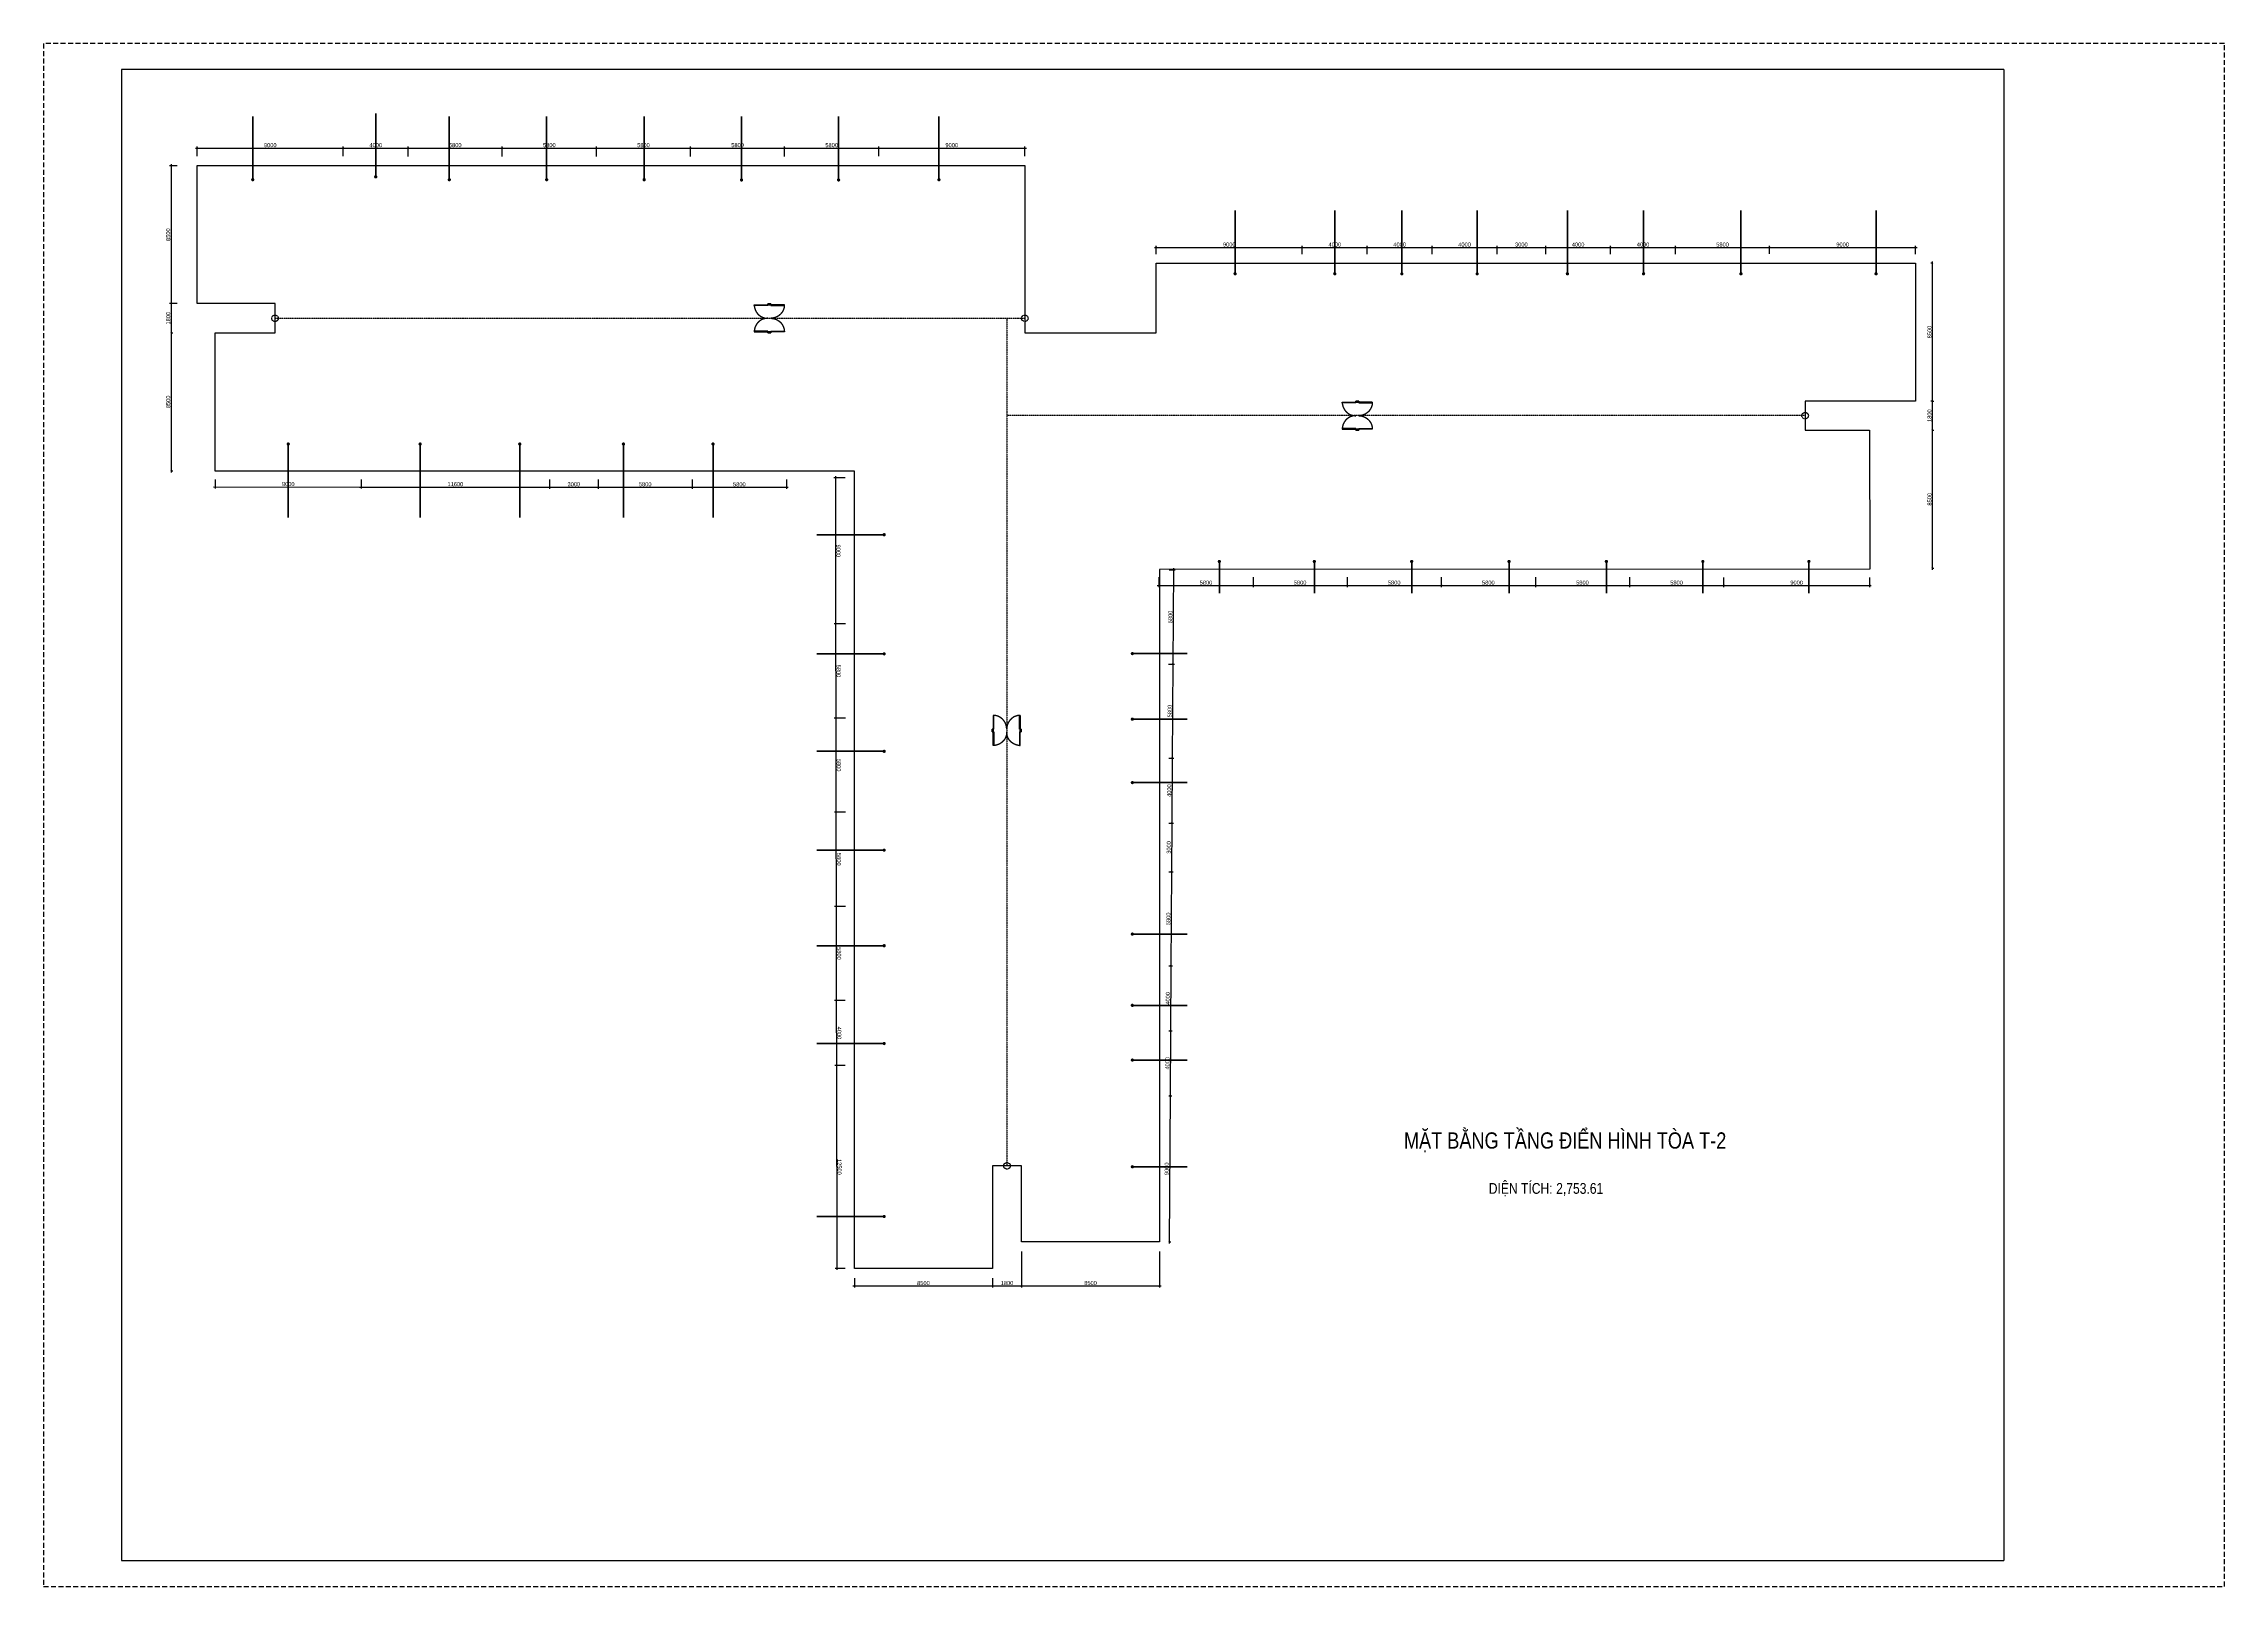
# Model space of a CAD drawing. Header units: millimetres. Extents: x 43 to 134443, y -95209 to -169.
import ezdxf
from ezdxf.enums import TextEntityAlignment as Align

# ---------------------------------------------------------------- set-up
doc = ezdxf.new("R2010")
doc.units = ezdxf.units.MM
doc.linetypes.add('HIDDEN', pattern=[9.525, 6.35, -3.175])
doc.layers.get('0').update_dxf_attribs({"color": 231})
doc.layers.get('DefPoints').update_dxf_attribs({"color": 191})
for name, color, linetype in [('A-DOOR', 142, 'Continuous'), ('MDI-BAO', 1, 'Continuous'), ('S-DIM', 231, 'Continuous')]:
    doc.layers.add(name, color=color, linetype=linetype)
doc.layers.add('A-SHBD', color=7, linetype='Continuous', lineweight=35)
doc.layers.add('A-TEXT', color=255, linetype='Continuous', lineweight=25)
doc.layers.add('MDI-HANHLANG', color=5, linetype='HIDDEN', plot=False)
doc.styles.add('250602-MB CO CAU CĂN HO X1-3A-1$0$style1', font='arial.ttf')
doc.styles.add('VTK_Arial', font='arial.ttf', dxfattribs={"width": 0.8})
doc.dimstyles.new('250602-MB CO CAU CĂN HO X1-3A-1$0$Dim_50', dxfattribs={"dimscale": 50, "dimtxt": 2, "dimasz": 1.5, "dimexe": 1, "dimexo": 0, "dimgap": 1, "dimtad": 1, "dimdec": 0, "dimlfac": -1, "dimzin": 12, "dimdsep": 46, "dimtxsty": '250602-MB CO CAU CĂN HO X1-3A-1$0$style1', "dimblk1": '250602-MB CO CAU CĂN HO X1-3A-1$0$_ARCHTICK', "dimblk2": '250602-MB CO CAU CĂN HO X1-3A-1$0$_ARCHTICK', "dimsah": 1, "dimcen": 1.5, "dimdle": 1.5, "dimclrd": 256, "dimclre": 256, "dimclrt": 2, "dimadec": 1, "dimazin": 3, "dimtm": 1e-09, "dimtfac": 0.416667, "dimtdec": 0, "dimtix": 1, "dimtmove": 2, "dimatfit": 3, "dimfxl": 7, "dimfxlon": 1, "dimtolj": 1, "dimtzin": 0, "dimlwd": -1, "dimlwe": -1, "dimarcsym": 1})
doc.dimstyles.new('A-2.5-DIM100', dxfattribs={"dimscale": 100, "dimtxt": 2.5, "dimasz": 1, "dimexe": 1, "dimexo": 0, "dimgap": 0.5, "dimtad": 1, "dimdec": 0, "dimzin": 12, "dimdsep": 46, "dimtxsty": 'VTK_Arial', "dimblk": 'ARCHTICK', "dimcen": 0, "dimdle": 1, "dimclrd": 256, "dimclre": 256, "dimclrt": 7, "dimadec": 1, "dimazin": 3, "dimtfac": 1, "dimtdec": 0, "dimtmove": 0, "dimatfit": 2, "dimfxl": 20, "dimtolj": 1, "dimtzin": 0, "dimlwd": -1, "dimlwe": -1, "dimarcsym": 0})

# ---------------------------------------------------------------- blocks, each defined once
blk = doc.blocks.new('VTK-A1_BoKhungTen')
at = {"layer": 'DefPoints', "linetype": 'HIDDEN', "ltscale": 0.3}
blk.add_lwpolyline([(0, -594), (840, -594), (840, 0), (0, 0)], close=True, dxfattribs=at)
at = {"layer": 'DefPoints'}
for points in [[(755, -10), (30, -10), (30, -584), (755, -584)], [(755, -10), (755, -584)]]:
    blk.add_lwpolyline(points, dxfattribs=at)
blk = doc.blocks.new('*U8')
for p, q in [((-738, -90), (-738, -50)), ((-100, -70), (-738, -70)), ((-100, -90), (-100, -50)), ((-738, -1685), (-738, -1725)), ((-100, -1705), (-738, -1705)), ((-100, -1685), (-100, -1725))]:
    blk.add_line(p, q)
for points in [[(180, 0), (180, -60), (40, -60), (40, -50), (0, -50), (0, 0)], [(0, -50), (0, -90), (-838, -90), (-838, -50)], [(0, -1725), (0, -1685), (-838, -1685), (-838, -1725)], [(180, -1775), (180, -1715), (40, -1715), (40, -1725), (0, -1725), (0, -1775)]]:
    blk.add_lwpolyline(points, close=True)
at = {"linetype": 'HIDDEN', "ltscale": 1000}
for centre, start, end in [((0, -50), 180.00004, 270), ((0, -1725), 90, 179.99996)]:
    blk.add_arc(centre, 838, start, end, dxfattribs=at)
blk = doc.blocks.new('*U9')
for p, q in [((-738, -90), (-738, -50)), ((-100, -70), (-738, -70)), ((-100, -90), (-100, -50)), ((-738, -1685), (-738, -1725)), ((-100, -1705), (-738, -1705)), ((-100, -1685), (-100, -1725))]:
    blk.add_line(p, q)
for points in [[(180, 0), (180, -60), (40, -60), (40, -50), (0, -50), (0, 0)], [(0, -50), (0, -90), (-838, -90), (-838, -50)], [(0, -1725), (0, -1685), (-838, -1685), (-838, -1725)], [(180, -1775), (180, -1715), (40, -1715), (40, -1725), (0, -1725), (0, -1775)]]:
    blk.add_lwpolyline(points, close=True)
at = {"linetype": 'HIDDEN', "ltscale": 1000}
for centre, start, end in [((0, -50), 180.00004, 270), ((0, -1725), 90, 179.99996)]:
    blk.add_arc(centre, 838, start, end, dxfattribs=at)
blk = doc.blocks.new('250602-MB CO CAU CĂN HO X1-3A-1$0$_ARCHTICK')
at = {"color": 0, "linetype": 'ByBlock', "const_width": 0.15}
blk.add_lwpolyline([(-0.5, -0.5), (0.5, 0.5)], dxfattribs=at)
blk = doc.blocks.new('_ArchTick')
at = {"color": 0, "linetype": 'ByBlock', "const_width": 0.15}
blk.add_lwpolyline([(-0.5, -0.5), (0.5, 0.5)], dxfattribs=at)
blk = doc.blocks.new('*D17')
at = {"layer": 'DefPoints', "color": 0, "transparency": 16777216}
for p in [(8283, -7687), (7899, -16187), (8283, -16187)]:
    blk.add_point(p, dxfattribs=at)
at = {"layer": 'S-DIM', "transparency": 16777216}
for p, q in [((8283, -7687), (7799, -7687)), ((7899, -7587), (7899, -16287)), ((8283, -16187), (7799, -16187))]:
    blk.add_line(p, q, dxfattribs=at)
at = {"layer": 'S-DIM', "transparency": 16777216, "xscale": 100, "yscale": 100, "zscale": 100}
for p, rotation in [((7899, -7687), 90), ((7899, -16187), 270)]:
    blk.add_blockref('_ArchTick', p, dxfattribs=dict(at, rotation=rotation))
at = {"layer": 'S-DIM', "color": 7, "transparency": 16777216, "insert": (7721, -11937), "char_height": 250, "attachment_point": 5, "rotation": 90, "style": 'VTK_Arial'}
blk.add_mtext('\\A1;8500', dxfattribs=at)
blk = doc.blocks.new('*D18')
at = {"layer": 'DefPoints', "color": 0, "transparency": 16777216}
for p in [(8283, -16187), (7899, -17987), (7899, -17987)]:
    blk.add_point(p, dxfattribs=at)
at = {"layer": 'S-DIM', "transparency": 16777216}
for p, q in [((7899, -16087), (7899, -18087)), ((8283, -16187), (7799, -16187)), ((7899, -17987), (7999, -17987))]:
    blk.add_line(p, q, dxfattribs=at)
at = {"layer": 'S-DIM', "transparency": 16777216, "xscale": 100, "yscale": 100, "zscale": 100}
for p, rotation in [((7899, -16187), 90), ((7899, -17987), 270)]:
    blk.add_blockref('_ArchTick', p, dxfattribs=dict(at, rotation=rotation))
at = {"layer": 'S-DIM', "color": 7, "transparency": 16777216, "insert": (7721, -17087), "char_height": 250, "attachment_point": 5, "rotation": 90, "style": 'VTK_Arial'}
blk.add_mtext('\\A1;1800', dxfattribs=at)
blk = doc.blocks.new('*D19')
at = {"layer": 'DefPoints', "color": 0, "transparency": 16777216}
for p in [(7899, -17987), (7899, -26487), (7899, -26487)]:
    blk.add_point(p, dxfattribs=at)
at = {"layer": 'S-DIM', "transparency": 16777216}
for p, q in [((7899, -17887), (7899, -26587)), ((7899, -17987), (7999, -17987)), ((7899, -26487), (7999, -26487))]:
    blk.add_line(p, q, dxfattribs=at)
at = {"layer": 'S-DIM', "transparency": 16777216, "xscale": 100, "yscale": 100, "zscale": 100}
for p, rotation in [((7899, -17987), 90), ((7899, -26487), 270)]:
    blk.add_blockref('_ArchTick', p, dxfattribs=dict(at, rotation=rotation))
at = {"layer": 'S-DIM', "color": 7, "transparency": 16777216, "insert": (7721, -22237), "char_height": 250, "attachment_point": 5, "rotation": 90, "style": 'VTK_Arial'}
blk.add_mtext('\\A1;8500', dxfattribs=at)
blk = doc.blocks.new('*D20')
at = {"layer": 'DefPoints', "color": 0, "transparency": 16777216}
for p in [(116444, -13687), (116444, -22187), (116444, -22187)]:
    blk.add_point(p, dxfattribs=at)
at = {"layer": 'S-DIM', "transparency": 16777216}
for p, q in [((116444, -13687), (116344, -13687)), ((116444, -13587), (116444, -22287)), ((116444, -22187), (116344, -22187))]:
    blk.add_line(p, q, dxfattribs=at)
at = {"layer": 'S-DIM', "transparency": 16777216, "xscale": 100, "yscale": 100, "zscale": 100}
for p, rotation in [((116444, -13687), 90), ((116444, -22187), 270)]:
    blk.add_blockref('_ArchTick', p, dxfattribs=dict(at, rotation=rotation))
at = {"layer": 'S-DIM', "color": 7, "transparency": 16777216, "insert": (116267, -17937), "char_height": 250, "attachment_point": 5, "rotation": 90, "style": 'VTK_Arial'}
blk.add_mtext('\\A1;8500', dxfattribs=at)
blk = doc.blocks.new('*D21')
at = {"layer": 'DefPoints', "color": 0, "transparency": 16777216}
for p in [(116444, -22187), (116444, -23987), (116444, -23987)]:
    blk.add_point(p, dxfattribs=at)
at = {"layer": 'S-DIM', "transparency": 16777216}
for p, q in [((116444, -22087), (116444, -24087)), ((116444, -22187), (116544, -22187)), ((116444, -23987), (116544, -23987))]:
    blk.add_line(p, q, dxfattribs=at)
at = {"layer": 'S-DIM', "transparency": 16777216, "xscale": 100, "yscale": 100, "zscale": 100}
for p, rotation in [((116444, -22187), 90), ((116444, -23987), 270)]:
    blk.add_blockref('_ArchTick', p, dxfattribs=dict(at, rotation=rotation))
at = {"layer": 'S-DIM', "color": 7, "transparency": 16777216, "insert": (116267, -23087), "char_height": 250, "attachment_point": 5, "rotation": 90, "style": 'VTK_Arial'}
blk.add_mtext('\\A1;1800', dxfattribs=at)
blk = doc.blocks.new('*D22')
at = {"layer": 'DefPoints', "color": 0, "transparency": 16777216}
for p in [(116444, -23987), (116444, -32487), (116444, -32487)]:
    blk.add_point(p, dxfattribs=at)
at = {"layer": 'S-DIM', "transparency": 16777216}
for p, q in [((116444, -23887), (116444, -32587)), ((116444, -23987), (116544, -23987)), ((116444, -32487), (116544, -32487))]:
    blk.add_line(p, q, dxfattribs=at)
at = {"layer": 'S-DIM', "transparency": 16777216, "xscale": 100, "yscale": 100, "zscale": 100}
for p, rotation in [((116444, -23987), 90), ((116444, -32487), 270)]:
    blk.add_blockref('_ArchTick', p, dxfattribs=dict(at, rotation=rotation))
at = {"layer": 'S-DIM', "color": 7, "transparency": 16777216, "insert": (116267, -28237), "char_height": 250, "attachment_point": 5, "rotation": 90, "style": 'VTK_Arial'}
blk.add_mtext('\\A1;8500', dxfattribs=at)
blk = doc.blocks.new('*D23')
at = {"layer": 'DefPoints', "color": 0, "transparency": 16777216}
for p in [(18511, -6602), (9511, -7110), (18511, -7110)]:
    blk.add_point(p, dxfattribs=at)
at = {"layer": 'S-DIM', "transparency": 16777216}
for p, q in [((9411, -6602), (18611, -6602)), ((9511, -7110), (9511, -6502)), ((18511, -7110), (18511, -6502))]:
    blk.add_line(p, q, dxfattribs=at)
at = {"layer": 'S-DIM', "transparency": 16777216, "xscale": 100, "yscale": 100, "zscale": 100, "rotation": 180}
blk.add_blockref('_ArchTick', (9511, -6602), dxfattribs=at)
at = {"layer": 'S-DIM', "transparency": 16777216, "xscale": 100, "yscale": 100, "zscale": 100}
blk.add_blockref('_ArchTick', (18511, -6602), dxfattribs=at)
at = {"layer": 'S-DIM', "color": 7, "transparency": 16777216, "insert": (14011, -6424), "char_height": 250, "attachment_point": 5, "style": 'VTK_Arial'}
blk.add_mtext('\\A1;9000', dxfattribs=at)
blk = doc.blocks.new('*D24')
at = {"layer": 'DefPoints', "color": 0, "transparency": 16777216}
for p in [(22511, -6602), (18511, -7110), (22511, -7120)]:
    blk.add_point(p, dxfattribs=at)
at = {"layer": 'S-DIM', "transparency": 16777216}
for p, q in [((18411, -6602), (22611, -6602)), ((18511, -7110), (18511, -6502)), ((22511, -7120), (22511, -6502))]:
    blk.add_line(p, q, dxfattribs=at)
at = {"layer": 'S-DIM', "transparency": 16777216, "xscale": 100, "yscale": 100, "zscale": 100, "rotation": 180}
blk.add_blockref('_ArchTick', (18511, -6602), dxfattribs=at)
at = {"layer": 'S-DIM', "transparency": 16777216, "xscale": 100, "yscale": 100, "zscale": 100}
blk.add_blockref('_ArchTick', (22511, -6602), dxfattribs=at)
at = {"layer": 'S-DIM', "color": 7, "transparency": 16777216, "insert": (20511, -6424), "char_height": 250, "attachment_point": 5, "style": 'VTK_Arial'}
blk.add_mtext('\\A1;4000', dxfattribs=at)
blk = doc.blocks.new('*D25')
at = {"layer": 'DefPoints', "color": 0, "transparency": 16777216}
for p in [(28311, -6602), (22511, -7120), (28311, -7120)]:
    blk.add_point(p, dxfattribs=at)
at = {"layer": 'S-DIM', "transparency": 16777216}
for p, q in [((22411, -6602), (28411, -6602)), ((22511, -7120), (22511, -6502)), ((28311, -7120), (28311, -6502))]:
    blk.add_line(p, q, dxfattribs=at)
at = {"layer": 'S-DIM', "transparency": 16777216, "xscale": 100, "yscale": 100, "zscale": 100, "rotation": 180}
blk.add_blockref('_ArchTick', (22511, -6602), dxfattribs=at)
at = {"layer": 'S-DIM', "transparency": 16777216, "xscale": 100, "yscale": 100, "zscale": 100}
blk.add_blockref('_ArchTick', (28311, -6602), dxfattribs=at)
at = {"layer": 'S-DIM', "color": 7, "transparency": 16777216, "insert": (25411, -6424), "char_height": 250, "attachment_point": 5, "style": 'VTK_Arial'}
blk.add_mtext('\\A1;5800', dxfattribs=at)
blk = doc.blocks.new('*D26')
at = {"layer": 'DefPoints', "color": 0, "transparency": 16777216}
for p in [(34111, -6602), (28311, -7120), (34111, -7120)]:
    blk.add_point(p, dxfattribs=at)
at = {"layer": 'S-DIM', "transparency": 16777216}
for p, q in [((28211, -6602), (34211, -6602)), ((28311, -7120), (28311, -6502)), ((34111, -7120), (34111, -6502))]:
    blk.add_line(p, q, dxfattribs=at)
at = {"layer": 'S-DIM', "transparency": 16777216, "xscale": 100, "yscale": 100, "zscale": 100, "rotation": 180}
blk.add_blockref('_ArchTick', (28311, -6602), dxfattribs=at)
at = {"layer": 'S-DIM', "transparency": 16777216, "xscale": 100, "yscale": 100, "zscale": 100}
blk.add_blockref('_ArchTick', (34111, -6602), dxfattribs=at)
at = {"layer": 'S-DIM', "color": 7, "transparency": 16777216, "insert": (31211, -6424), "char_height": 250, "attachment_point": 5, "style": 'VTK_Arial'}
blk.add_mtext('\\A1;5800', dxfattribs=at)
blk = doc.blocks.new('*D27')
at = {"layer": 'DefPoints', "color": 0, "transparency": 16777216}
for p in [(39911, -6602), (34111, -7120), (39911, -7120)]:
    blk.add_point(p, dxfattribs=at)
at = {"layer": 'S-DIM', "transparency": 16777216}
for p, q in [((34011, -6602), (40011, -6602)), ((34111, -7120), (34111, -6502)), ((39911, -7120), (39911, -6502))]:
    blk.add_line(p, q, dxfattribs=at)
at = {"layer": 'S-DIM', "transparency": 16777216, "xscale": 100, "yscale": 100, "zscale": 100, "rotation": 180}
blk.add_blockref('_ArchTick', (34111, -6602), dxfattribs=at)
at = {"layer": 'S-DIM', "transparency": 16777216, "xscale": 100, "yscale": 100, "zscale": 100}
blk.add_blockref('_ArchTick', (39911, -6602), dxfattribs=at)
at = {"layer": 'S-DIM', "color": 7, "transparency": 16777216, "insert": (37011, -6424), "char_height": 250, "attachment_point": 5, "style": 'VTK_Arial'}
blk.add_mtext('\\A1;5800', dxfattribs=at)
blk = doc.blocks.new('*D28')
at = {"layer": 'DefPoints', "color": 0, "transparency": 16777216}
for p in [(45711, -6602), (39911, -7120), (45711, -7120)]:
    blk.add_point(p, dxfattribs=at)
at = {"layer": 'S-DIM', "transparency": 16777216}
for p, q in [((39811, -6602), (45811, -6602)), ((39911, -7120), (39911, -6502)), ((45711, -7120), (45711, -6502))]:
    blk.add_line(p, q, dxfattribs=at)
at = {"layer": 'S-DIM', "transparency": 16777216, "xscale": 100, "yscale": 100, "zscale": 100, "rotation": 180}
blk.add_blockref('_ArchTick', (39911, -6602), dxfattribs=at)
at = {"layer": 'S-DIM', "transparency": 16777216, "xscale": 100, "yscale": 100, "zscale": 100}
blk.add_blockref('_ArchTick', (45711, -6602), dxfattribs=at)
at = {"layer": 'S-DIM', "color": 7, "transparency": 16777216, "insert": (42811, -6424), "char_height": 250, "attachment_point": 5, "style": 'VTK_Arial'}
blk.add_mtext('\\A1;5800', dxfattribs=at)
blk = doc.blocks.new('*D29')
at = {"layer": 'DefPoints', "color": 0, "transparency": 16777216}
for p in [(51511, -6602), (45711, -7120), (51511, -7105)]:
    blk.add_point(p, dxfattribs=at)
at = {"layer": 'S-DIM', "transparency": 16777216}
for p, q in [((45611, -6602), (51611, -6602)), ((45711, -7120), (45711, -6502)), ((51511, -7105), (51511, -6502))]:
    blk.add_line(p, q, dxfattribs=at)
at = {"layer": 'S-DIM', "transparency": 16777216, "xscale": 100, "yscale": 100, "zscale": 100, "rotation": 180}
blk.add_blockref('_ArchTick', (45711, -6602), dxfattribs=at)
at = {"layer": 'S-DIM', "transparency": 16777216, "xscale": 100, "yscale": 100, "zscale": 100}
blk.add_blockref('_ArchTick', (51511, -6602), dxfattribs=at)
at = {"layer": 'S-DIM', "color": 7, "transparency": 16777216, "insert": (48611, -6424), "char_height": 250, "attachment_point": 5, "style": 'VTK_Arial'}
blk.add_mtext('\\A1;5800', dxfattribs=at)
blk = doc.blocks.new('*D30')
at = {"layer": 'DefPoints', "color": 0, "transparency": 16777216}
for p in [(60511, -6602), (51511, -7105), (60511, -7110)]:
    blk.add_point(p, dxfattribs=at)
at = {"layer": 'S-DIM', "transparency": 16777216}
for p, q in [((51411, -6602), (60611, -6602)), ((51511, -7105), (51511, -6502)), ((60511, -7110), (60511, -6502))]:
    blk.add_line(p, q, dxfattribs=at)
at = {"layer": 'S-DIM', "transparency": 16777216, "xscale": 100, "yscale": 100, "zscale": 100, "rotation": 180}
blk.add_blockref('_ArchTick', (51511, -6602), dxfattribs=at)
at = {"layer": 'S-DIM', "transparency": 16777216, "xscale": 100, "yscale": 100, "zscale": 100}
blk.add_blockref('_ArchTick', (60511, -6602), dxfattribs=at)
at = {"layer": 'S-DIM', "color": 7, "transparency": 16777216, "insert": (56011, -6424), "char_height": 250, "attachment_point": 5, "style": 'VTK_Arial'}
blk.add_mtext('\\A1;9000', dxfattribs=at)
blk = doc.blocks.new('*D31')
at = {"layer": 'DefPoints', "color": 0, "transparency": 16777216}
for p in [(10621, -27021), (19621, -27026), (19621, -27483)]:
    blk.add_point(p, dxfattribs=at)
at = {"layer": 'S-DIM', "transparency": 16777216}
for p, q in [((10521, -27478), (19721, -27483)), ((10621, -27021), (10621, -27578)), ((19621, -27026), (19621, -27583))]:
    blk.add_line(p, q, dxfattribs=at)
at = {"layer": 'S-DIM', "transparency": 16777216, "xscale": 100, "yscale": 100, "zscale": 100}
for p, rotation in [((10621, -27478), 179.9681690146564), ((19621, -27483), 359.9681690146564)]:
    blk.add_blockref('_ArchTick', p, dxfattribs=dict(at, rotation=rotation))
at = {"layer": 'S-DIM', "color": 7, "transparency": 16777216, "insert": (15121, -27303), "char_height": 250, "attachment_point": 5, "rotation": 359.96817, "style": 'VTK_Arial'}
blk.add_mtext('\\A1;9000', dxfattribs=at)
blk = doc.blocks.new('*D32')
at = {"layer": 'DefPoints', "color": 0, "transparency": 16777216}
for p in [(19621, -27026), (31221, -27011), (31221, -27489)]:
    blk.add_point(p, dxfattribs=at)
at = {"layer": 'S-DIM', "transparency": 16777216}
for p, q in [((19521, -27483), (31321, -27489)), ((19621, -27026), (19621, -27583)), ((31221, -27011), (31221, -27589))]:
    blk.add_line(p, q, dxfattribs=at)
at = {"layer": 'S-DIM', "transparency": 16777216, "xscale": 100, "yscale": 100, "zscale": 100}
for p, rotation in [((19621, -27483), 179.9681690146564), ((31221, -27489), 359.9681690146564)]:
    blk.add_blockref('_ArchTick', p, dxfattribs=dict(at, rotation=rotation))
at = {"layer": 'S-DIM', "color": 7, "transparency": 16777216, "insert": (25421, -27308), "char_height": 250, "attachment_point": 5, "rotation": 359.96817, "style": 'VTK_Arial'}
blk.add_mtext('\\A1;11600', dxfattribs=at)
blk = doc.blocks.new('*D33')
at = {"layer": 'DefPoints', "color": 0, "transparency": 16777216}
for p in [(31221, -27011), (34221, -27011), (34221, -27491)]:
    blk.add_point(p, dxfattribs=at)
at = {"layer": 'S-DIM', "transparency": 16777216}
for p, q in [((31121, -27489), (34321, -27491)), ((31221, -27011), (31221, -27589)), ((34221, -27011), (34221, -27591))]:
    blk.add_line(p, q, dxfattribs=at)
at = {"layer": 'S-DIM', "transparency": 16777216, "xscale": 100, "yscale": 100, "zscale": 100}
for p, rotation in [((31221, -27489), 179.9681690146564), ((34221, -27491), 359.9681690146564)]:
    blk.add_blockref('_ArchTick', p, dxfattribs=dict(at, rotation=rotation))
at = {"layer": 'S-DIM', "color": 7, "transparency": 16777216, "insert": (32721, -27312), "char_height": 250, "attachment_point": 5, "rotation": 359.96817, "style": 'VTK_Arial'}
blk.add_mtext('\\A1;3000', dxfattribs=at)
blk = doc.blocks.new('*D34')
at = {"layer": 'DefPoints', "color": 0, "transparency": 16777216}
for p in [(34221, -27011), (40021, -27011), (40021, -27494)]:
    blk.add_point(p, dxfattribs=at)
at = {"layer": 'S-DIM', "transparency": 16777216}
for p, q in [((34121, -27491), (40121, -27494)), ((34221, -27011), (34221, -27591)), ((40021, -27011), (40021, -27594))]:
    blk.add_line(p, q, dxfattribs=at)
at = {"layer": 'S-DIM', "transparency": 16777216, "xscale": 100, "yscale": 100, "zscale": 100}
for p, rotation in [((34221, -27491), 179.9681690146564), ((40021, -27494), 359.9681690146564)]:
    blk.add_blockref('_ArchTick', p, dxfattribs=dict(at, rotation=rotation))
at = {"layer": 'S-DIM', "color": 7, "transparency": 16777216, "insert": (37121, -27315), "char_height": 250, "attachment_point": 5, "rotation": 359.96817, "style": 'VTK_Arial'}
blk.add_mtext('\\A1;5800', dxfattribs=at)
blk = doc.blocks.new('*D35')
at = {"layer": 'DefPoints', "color": 0, "transparency": 16777216}
for p in [(40021, -27011), (45821, -27011), (45821, -27497)]:
    blk.add_point(p, dxfattribs=at)
at = {"layer": 'S-DIM', "transparency": 16777216}
for p, q in [((39921, -27494), (45921, -27497)), ((40021, -27011), (40021, -27594)), ((45821, -27011), (45821, -27597))]:
    blk.add_line(p, q, dxfattribs=at)
at = {"layer": 'S-DIM', "transparency": 16777216, "xscale": 100, "yscale": 100, "zscale": 100}
for p, rotation in [((40021, -27494), 179.9681690146564), ((45821, -27497), 359.9681690146564)]:
    blk.add_blockref('_ArchTick', p, dxfattribs=dict(at, rotation=rotation))
at = {"layer": 'S-DIM', "color": 7, "transparency": 16777216, "insert": (42921, -27318), "char_height": 250, "attachment_point": 5, "rotation": 359.96817, "style": 'VTK_Arial'}
blk.add_mtext('\\A1;5800', dxfattribs=at)
blk = doc.blocks.new('*D36')
at = {"layer": 'DefPoints', "color": 0, "transparency": 16777216}
for p in [(49450, -26917), (48857, -35918), (49465, -35917)]:
    blk.add_point(p, dxfattribs=at)
at = {"layer": 'S-DIM', "transparency": 16777216}
for p, q in [((48842, -26818), (48857, -36018)), ((49450, -26917), (48742, -26918)), ((49465, -35917), (48757, -35918))]:
    blk.add_line(p, q, dxfattribs=at)
at = {"layer": 'S-DIM', "transparency": 16777216, "xscale": 100, "yscale": 100, "zscale": 100}
for p, rotation in [((48842, -26918), 90.09549287743589), ((48857, -35918), 270.0954928774359)]:
    blk.add_blockref('_ArchTick', p, dxfattribs=dict(at, rotation=rotation))
at = {"layer": 'S-DIM', "color": 7, "transparency": 16777216, "insert": (49027, -31417), "char_height": 250, "attachment_point": 5, "rotation": 270.09549, "style": 'VTK_Arial'}
blk.add_mtext('\\A1;9000', dxfattribs=at)
blk = doc.blocks.new('*D37')
at = {"layer": 'DefPoints', "color": 0, "transparency": 16777216}
for p in [(49465, -35917), (48866, -41718), (49465, -41717)]:
    blk.add_point(p, dxfattribs=at)
at = {"layer": 'S-DIM', "transparency": 16777216}
for p, q in [((49465, -35917), (48757, -35918)), ((48857, -35818), (48867, -41818)), ((49465, -41717), (48766, -41718))]:
    blk.add_line(p, q, dxfattribs=at)
at = {"layer": 'S-DIM', "transparency": 16777216, "xscale": 100, "yscale": 100, "zscale": 100}
for p, rotation in [((48857, -35918), 90.09549287743589), ((48866, -41718), 270.0954928774359)]:
    blk.add_blockref('_ArchTick', p, dxfattribs=dict(at, rotation=rotation))
at = {"layer": 'S-DIM', "color": 7, "transparency": 16777216, "insert": (49039, -38817), "char_height": 250, "attachment_point": 5, "rotation": 270.09549, "style": 'VTK_Arial'}
blk.add_mtext('\\A1;5800', dxfattribs=at)
blk = doc.blocks.new('*D38')
at = {"layer": 'DefPoints', "color": 0, "transparency": 16777216}
for p in [(49465, -41717), (48876, -47518), (49465, -47517)]:
    blk.add_point(p, dxfattribs=at)
at = {"layer": 'S-DIM', "transparency": 16777216}
for p, q in [((48866, -41618), (48876, -47618)), ((49465, -41717), (48766, -41718)), ((49465, -47517), (48776, -47518))]:
    blk.add_line(p, q, dxfattribs=at)
at = {"layer": 'S-DIM', "transparency": 16777216, "xscale": 100, "yscale": 100, "zscale": 100}
for p, rotation in [((48866, -41718), 90.09549287743589), ((48876, -47518), 270.0954928774359)]:
    blk.add_blockref('_ArchTick', p, dxfattribs=dict(at, rotation=rotation))
at = {"layer": 'S-DIM', "color": 7, "transparency": 16777216, "insert": (49049, -44617), "char_height": 250, "attachment_point": 5, "rotation": 270.09549, "style": 'VTK_Arial'}
blk.add_mtext('\\A1;5800', dxfattribs=at)
blk = doc.blocks.new('*D39')
at = {"layer": 'DefPoints', "color": 0, "transparency": 16777216}
for p in [(49465, -47517), (48886, -53318), (49465, -53317)]:
    blk.add_point(p, dxfattribs=at)
at = {"layer": 'S-DIM', "transparency": 16777216}
for p, q in [((49465, -47517), (48776, -47518)), ((48876, -47418), (48886, -53418)), ((49465, -53317), (48786, -53318))]:
    blk.add_line(p, q, dxfattribs=at)
at = {"layer": 'S-DIM', "transparency": 16777216, "xscale": 100, "yscale": 100, "zscale": 100}
for p, rotation in [((48876, -47518), 90.09549287743589), ((48886, -53318), 270.0954928774359)]:
    blk.add_blockref('_ArchTick', p, dxfattribs=dict(at, rotation=rotation))
at = {"layer": 'S-DIM', "color": 7, "transparency": 16777216, "insert": (49059, -50417), "char_height": 250, "attachment_point": 5, "rotation": 270.09549, "style": 'VTK_Arial'}
blk.add_mtext('\\A1;5800', dxfattribs=at)
blk = doc.blocks.new('*D40')
at = {"layer": 'DefPoints', "color": 0, "transparency": 16777216}
for p in [(49465, -53317), (48895, -59118), (49450, -59117)]:
    blk.add_point(p, dxfattribs=at)
at = {"layer": 'S-DIM', "transparency": 16777216}
for p, q in [((49465, -53317), (48786, -53318)), ((48886, -53218), (48896, -59218)), ((49450, -59117), (48795, -59118))]:
    blk.add_line(p, q, dxfattribs=at)
at = {"layer": 'S-DIM', "transparency": 16777216, "xscale": 100, "yscale": 100, "zscale": 100}
for p, rotation in [((48886, -53318), 90.09549287743589), ((48895, -59118), 270.0954928774359)]:
    blk.add_blockref('_ArchTick', p, dxfattribs=dict(at, rotation=rotation))
at = {"layer": 'S-DIM', "color": 7, "transparency": 16777216, "insert": (49068, -56217), "char_height": 250, "attachment_point": 5, "rotation": 270.09549, "style": 'VTK_Arial'}
blk.add_mtext('\\A1;5800', dxfattribs=at)
blk = doc.blocks.new('*D41')
at = {"layer": 'DefPoints', "color": 0, "transparency": 16777216}
for p in [(49450, -59117), (48902, -63118), (49450, -63117)]:
    blk.add_point(p, dxfattribs=at)
at = {"layer": 'S-DIM', "transparency": 16777216}
for p, q in [((49450, -59117), (48795, -59118)), ((48895, -59018), (48902, -63218)), ((49450, -63117), (48802, -63118))]:
    blk.add_line(p, q, dxfattribs=at)
at = {"layer": 'S-DIM', "transparency": 16777216, "xscale": 100, "yscale": 100, "zscale": 100}
for p, rotation in [((48895, -59118), 90.09549287743589), ((48902, -63118), 270.0954928774359)]:
    blk.add_blockref('_ArchTick', p, dxfattribs=dict(at, rotation=rotation))
at = {"layer": 'S-DIM', "color": 7, "transparency": 16777216, "insert": (49076, -61117), "char_height": 250, "attachment_point": 5, "rotation": 270.09549, "style": 'VTK_Arial'}
blk.add_mtext('\\A1;4000', dxfattribs=at)
blk = doc.blocks.new('*D42')
at = {"layer": 'DefPoints', "color": 0, "transparency": 16777216}
for p in [(49450, -63117), (48923, -75618), (49450, -75617)]:
    blk.add_point(p, dxfattribs=at)
at = {"layer": 'S-DIM', "transparency": 16777216}
for p, q in [((49450, -63117), (48802, -63118)), ((48902, -63018), (48923, -75718)), ((49450, -75617), (48823, -75618))]:
    blk.add_line(p, q, dxfattribs=at)
at = {"layer": 'S-DIM', "transparency": 16777216, "xscale": 100, "yscale": 100, "zscale": 100}
for p, rotation in [((48902, -63118), 90.09549287743589), ((48923, -75618), 270.0954928774359)]:
    blk.add_blockref('_ArchTick', p, dxfattribs=dict(at, rotation=rotation))
at = {"layer": 'S-DIM', "color": 7, "transparency": 16777216, "insert": (49090, -69367), "char_height": 250, "attachment_point": 5, "rotation": 270.09549, "style": 'VTK_Arial'}
blk.add_mtext('\\A1;12500', dxfattribs=at)
blk = doc.blocks.new('*D43')
at = {"layer": 'DefPoints', "color": 0, "transparency": 16777216}
for p in [(50016, -76217), (58516, -76217), (58516, -76704)]:
    blk.add_point(p, dxfattribs=at)
at = {"layer": 'S-DIM', "transparency": 16777216}
for p, q in [((50016, -76217), (50016, -76804)), ((58516, -76217), (58516, -76804)), ((49916, -76704), (58616, -76704))]:
    blk.add_line(p, q, dxfattribs=at)
at = {"layer": 'S-DIM', "transparency": 16777216, "xscale": 100, "yscale": 100, "zscale": 100, "rotation": 180}
blk.add_blockref('_ArchTick', (50016, -76704), dxfattribs=at)
at = {"layer": 'S-DIM', "transparency": 16777216, "xscale": 100, "yscale": 100, "zscale": 100}
blk.add_blockref('_ArchTick', (58516, -76704), dxfattribs=at)
at = {"layer": 'S-DIM', "color": 7, "transparency": 16777216, "insert": (54266, -76526), "char_height": 250, "attachment_point": 5, "style": 'VTK_Arial'}
blk.add_mtext('\\A1;8500', dxfattribs=at)
blk = doc.blocks.new('*D44')
at = {"layer": 'DefPoints', "color": 0, "transparency": 16777216}
for p in [(60316, -74587), (58516, -76217), (60316, -76704)]:
    blk.add_point(p, dxfattribs=at)
at = {"layer": 'S-DIM', "transparency": 16777216}
for p, q in [((60316, -74587), (60316, -76804)), ((58516, -76217), (58516, -76804)), ((58416, -76704), (60416, -76704))]:
    blk.add_line(p, q, dxfattribs=at)
at = {"layer": 'S-DIM', "transparency": 16777216, "xscale": 100, "yscale": 100, "zscale": 100, "rotation": 180}
blk.add_blockref('_ArchTick', (58516, -76704), dxfattribs=at)
at = {"layer": 'S-DIM', "transparency": 16777216, "xscale": 100, "yscale": 100, "zscale": 100}
blk.add_blockref('_ArchTick', (60316, -76704), dxfattribs=at)
at = {"layer": 'S-DIM', "color": 7, "transparency": 16777216, "insert": (59416, -76526), "char_height": 250, "attachment_point": 5, "style": 'VTK_Arial'}
blk.add_mtext('\\A1;1800', dxfattribs=at)
blk = doc.blocks.new('*D45')
at = {"layer": 'DefPoints', "color": 0, "transparency": 16777216}
for p in [(60316, -74587), (68816, -74587), (68816, -76704)]:
    blk.add_point(p, dxfattribs=at)
at = {"layer": 'S-DIM', "transparency": 16777216}
for p, q in [((60316, -74587), (60316, -76804)), ((68816, -74587), (68816, -76804)), ((60216, -76704), (68916, -76704))]:
    blk.add_line(p, q, dxfattribs=at)
at = {"layer": 'S-DIM', "transparency": 16777216, "xscale": 100, "yscale": 100, "zscale": 100, "rotation": 180}
blk.add_blockref('_ArchTick', (60316, -76704), dxfattribs=at)
at = {"layer": 'S-DIM', "transparency": 16777216, "xscale": 100, "yscale": 100, "zscale": 100}
blk.add_blockref('_ArchTick', (68816, -76704), dxfattribs=at)
at = {"layer": 'S-DIM', "color": 7, "transparency": 16777216, "insert": (64566, -76526), "char_height": 250, "attachment_point": 5, "style": 'VTK_Arial'}
blk.add_mtext('\\A1;8500', dxfattribs=at)
blk = doc.blocks.new('*D46')
at = {"layer": 'DefPoints', "color": 0, "transparency": 16777216}
for p in [(69406, -32587), (69368, -38387), (69642, -38388)]:
    blk.add_point(p, dxfattribs=at)
at = {"layer": 'S-DIM', "transparency": 16777216}
for p, q in [((69406, -32587), (69780, -32589)), ((69681, -32488), (69641, -38488)), ((69368, -38387), (69742, -38389))]:
    blk.add_line(p, q, dxfattribs=at)
at = {"layer": 'S-DIM', "transparency": 16777216, "xscale": 100, "yscale": 100, "zscale": 100}
for p, rotation in [((69680, -32588), 89.62034343814102), ((69642, -38388), 269.620343438141)]:
    blk.add_blockref('_ArchTick', p, dxfattribs=dict(at, rotation=rotation))
at = {"layer": 'S-DIM', "color": 7, "transparency": 16777216, "insert": (69484, -35487), "char_height": 250, "attachment_point": 5, "rotation": 89.62034, "style": 'VTK_Arial'}
blk.add_mtext('\\A1;5800', dxfattribs=at)
blk = doc.blocks.new('*D47')
at = {"layer": 'DefPoints', "color": 0, "transparency": 16777216}
for p in [(69368, -38387), (69383, -44187), (69604, -44188)]:
    blk.add_point(p, dxfattribs=at)
at = {"layer": 'S-DIM', "transparency": 16777216}
for p, q in [((69368, -38387), (69742, -38389)), ((69643, -38288), (69603, -44288)), ((69383, -44187), (69704, -44189))]:
    blk.add_line(p, q, dxfattribs=at)
at = {"layer": 'S-DIM', "transparency": 16777216, "xscale": 100, "yscale": 100, "zscale": 100}
for p, rotation in [((69642, -38388), 89.62034343814112), ((69604, -44188), 269.620343438141)]:
    blk.add_blockref('_ArchTick', p, dxfattribs=dict(at, rotation=rotation))
at = {"layer": 'S-DIM', "color": 7, "transparency": 16777216, "insert": (69445, -41287), "char_height": 250, "attachment_point": 5, "rotation": 89.62034, "style": 'VTK_Arial'}
blk.add_mtext('\\A1;5800', dxfattribs=at)
blk = doc.blocks.new('*D48')
at = {"layer": 'DefPoints', "color": 0, "transparency": 16777216}
for p in [(69383, -44187), (69383, -48187), (69577, -48188)]:
    blk.add_point(p, dxfattribs=at)
at = {"layer": 'S-DIM', "transparency": 16777216}
for p, q in [((69383, -44187), (69704, -44189)), ((69604, -44088), (69576, -48288)), ((69383, -48187), (69677, -48189))]:
    blk.add_line(p, q, dxfattribs=at)
at = {"layer": 'S-DIM', "transparency": 16777216, "xscale": 100, "yscale": 100, "zscale": 100}
for p, rotation in [((69604, -44188), 89.62034343814112), ((69577, -48188), 269.620343438141)]:
    blk.add_blockref('_ArchTick', p, dxfattribs=dict(at, rotation=rotation))
at = {"layer": 'S-DIM', "color": 7, "transparency": 16777216, "insert": (69413, -46187), "char_height": 250, "attachment_point": 5, "rotation": 89.62034, "style": 'VTK_Arial'}
blk.add_mtext('\\A1;4000', dxfattribs=at)
blk = doc.blocks.new('*D49')
at = {"layer": 'DefPoints', "color": 0, "transparency": 16777216}
for p in [(69383, -48187), (69383, -51187), (69557, -51188)]:
    blk.add_point(p, dxfattribs=at)
at = {"layer": 'S-DIM', "transparency": 16777216}
for p, q in [((69383, -48187), (69677, -48189)), ((69578, -48088), (69557, -51288)), ((69383, -51187), (69657, -51188))]:
    blk.add_line(p, q, dxfattribs=at)
at = {"layer": 'S-DIM', "transparency": 16777216, "xscale": 100, "yscale": 100, "zscale": 100}
for p, rotation in [((69577, -48188), 89.62034343814112), ((69557, -51188), 269.620343438141)]:
    blk.add_blockref('_ArchTick', p, dxfattribs=dict(at, rotation=rotation))
at = {"layer": 'S-DIM', "color": 7, "transparency": 16777216, "insert": (69389, -49687), "char_height": 250, "attachment_point": 5, "rotation": 89.62034, "style": 'VTK_Arial'}
blk.add_mtext('\\A1;3000', dxfattribs=at)
blk = doc.blocks.new('*D50')
at = {"layer": 'DefPoints', "color": 0, "transparency": 16777216}
for p in [(69383, -51187), (69383, -56987), (69519, -56988)]:
    blk.add_point(p, dxfattribs=at)
at = {"layer": 'S-DIM', "transparency": 16777216}
for p, q in [((69383, -51187), (69657, -51188)), ((69558, -51088), (69518, -57088)), ((69383, -56987), (69619, -56988))]:
    blk.add_line(p, q, dxfattribs=at)
at = {"layer": 'S-DIM', "transparency": 16777216, "xscale": 100, "yscale": 100, "zscale": 100}
for p, rotation in [((69557, -51188), 89.62034343814112), ((69519, -56988), 269.620343438141)]:
    blk.add_blockref('_ArchTick', p, dxfattribs=dict(at, rotation=rotation))
at = {"layer": 'S-DIM', "color": 7, "transparency": 16777216, "insert": (69360, -54087), "char_height": 250, "attachment_point": 5, "rotation": 89.62034, "style": 'VTK_Arial'}
blk.add_mtext('\\A1;5800', dxfattribs=at)
blk = doc.blocks.new('*D51')
at = {"layer": 'DefPoints', "color": 0, "transparency": 16777216}
for p in [(69383, -56987), (69383, -60987), (69492, -60987)]:
    blk.add_point(p, dxfattribs=at)
at = {"layer": 'S-DIM', "transparency": 16777216}
for p, q in [((69383, -56987), (69619, -56988)), ((69519, -56888), (69492, -61087)), ((69383, -60987), (69592, -60988))]:
    blk.add_line(p, q, dxfattribs=at)
at = {"layer": 'S-DIM', "transparency": 16777216, "xscale": 100, "yscale": 100, "zscale": 100}
for p, rotation in [((69519, -56988), 89.62034343814112), ((69492, -60987), 269.620343438141)]:
    blk.add_blockref('_ArchTick', p, dxfattribs=dict(at, rotation=rotation))
at = {"layer": 'S-DIM', "color": 7, "transparency": 16777216, "insert": (69328, -58986), "char_height": 250, "attachment_point": 5, "rotation": 89.62034, "style": 'VTK_Arial'}
blk.add_mtext('\\A1;4000', dxfattribs=at)
blk = doc.blocks.new('*D52')
at = {"layer": 'DefPoints', "color": 0, "transparency": 16777216}
for p in [(69383, -60987), (69383, -64987), (69466, -64987)]:
    blk.add_point(p, dxfattribs=at)
at = {"layer": 'S-DIM', "transparency": 16777216}
for p, q in [((69383, -60987), (69592, -60988)), ((69493, -60887), (69465, -65087)), ((69383, -64987), (69566, -64988))]:
    blk.add_line(p, q, dxfattribs=at)
at = {"layer": 'S-DIM', "transparency": 16777216, "xscale": 100, "yscale": 100, "zscale": 100}
for p, rotation in [((69492, -60987), 89.62034343814112), ((69466, -64987), 269.620343438141)]:
    blk.add_blockref('_ArchTick', p, dxfattribs=dict(at, rotation=rotation))
at = {"layer": 'S-DIM', "color": 7, "transparency": 16777216, "insert": (69301, -62986), "char_height": 250, "attachment_point": 5, "rotation": 89.62034, "style": 'VTK_Arial'}
blk.add_mtext('\\A1;4000', dxfattribs=at)
blk = doc.blocks.new('*D53')
at = {"layer": 'DefPoints', "color": 0, "transparency": 16777216}
for p in [(69383, -64987), (69383, -73987), (69406, -73987)]:
    blk.add_point(p, dxfattribs=at)
at = {"layer": 'S-DIM', "transparency": 16777216}
for p, q in [((69383, -64987), (69566, -64988)), ((69466, -64887), (69405, -74087)), ((69383, -73987), (69506, -73987))]:
    blk.add_line(p, q, dxfattribs=at)
at = {"layer": 'S-DIM', "transparency": 16777216, "xscale": 100, "yscale": 100, "zscale": 100}
for p, rotation in [((69466, -64987), 89.62034343814112), ((69406, -73987), 269.620343438141)]:
    blk.add_blockref('_ArchTick', p, dxfattribs=dict(at, rotation=rotation))
at = {"layer": 'S-DIM', "color": 7, "transparency": 16777216, "insert": (69258, -69486), "char_height": 250, "attachment_point": 5, "rotation": 89.62034, "style": 'VTK_Arial'}
blk.add_mtext('\\A1;9000', dxfattribs=at)
blk = doc.blocks.new('*D54')
at = {"layer": 'DefPoints', "color": 0, "transparency": 16777216}
for p in [(68781, -33038), (74581, -33038), (74581, -33554)]:
    blk.add_point(p, dxfattribs=at)
at = {"layer": 'S-DIM', "transparency": 16777216}
for p, q in [((68681, -33554), (74681, -33554)), ((68781, -33038), (68781, -33654)), ((74581, -33038), (74581, -33654))]:
    blk.add_line(p, q, dxfattribs=at)
at = {"layer": 'S-DIM', "transparency": 16777216, "xscale": 100, "yscale": 100, "zscale": 100, "rotation": 180}
blk.add_blockref('_ArchTick', (68781, -33554), dxfattribs=at)
at = {"layer": 'S-DIM', "transparency": 16777216, "xscale": 100, "yscale": 100, "zscale": 100}
blk.add_blockref('_ArchTick', (74581, -33554), dxfattribs=at)
at = {"layer": 'S-DIM', "color": 7, "transparency": 16777216, "insert": (71681, -33376), "char_height": 250, "attachment_point": 5, "style": 'VTK_Arial'}
blk.add_mtext('\\A1;5800', dxfattribs=at)
blk = doc.blocks.new('*D55')
at = {"layer": 'DefPoints', "color": 0, "transparency": 16777216}
for p in [(74581, -33038), (80381, -33038), (80381, -33554)]:
    blk.add_point(p, dxfattribs=at)
at = {"layer": 'S-DIM', "transparency": 16777216}
for p, q in [((74481, -33554), (80481, -33554)), ((74581, -33038), (74581, -33654)), ((80381, -33038), (80381, -33654))]:
    blk.add_line(p, q, dxfattribs=at)
at = {"layer": 'S-DIM', "transparency": 16777216, "xscale": 100, "yscale": 100, "zscale": 100, "rotation": 180}
blk.add_blockref('_ArchTick', (74581, -33554), dxfattribs=at)
at = {"layer": 'S-DIM', "transparency": 16777216, "xscale": 100, "yscale": 100, "zscale": 100}
blk.add_blockref('_ArchTick', (80381, -33554), dxfattribs=at)
at = {"layer": 'S-DIM', "color": 7, "transparency": 16777216, "insert": (77481, -33376), "char_height": 250, "attachment_point": 5, "style": 'VTK_Arial'}
blk.add_mtext('\\A1;5800', dxfattribs=at)
blk = doc.blocks.new('*D56')
at = {"layer": 'DefPoints', "color": 0, "transparency": 16777216}
for p in [(80381, -33038), (86181, -33038), (86181, -33554)]:
    blk.add_point(p, dxfattribs=at)
at = {"layer": 'S-DIM', "transparency": 16777216}
for p, q in [((80281, -33554), (86281, -33554)), ((80381, -33038), (80381, -33654)), ((86181, -33038), (86181, -33654))]:
    blk.add_line(p, q, dxfattribs=at)
at = {"layer": 'S-DIM', "transparency": 16777216, "xscale": 100, "yscale": 100, "zscale": 100, "rotation": 180}
blk.add_blockref('_ArchTick', (80381, -33554), dxfattribs=at)
at = {"layer": 'S-DIM', "transparency": 16777216, "xscale": 100, "yscale": 100, "zscale": 100}
blk.add_blockref('_ArchTick', (86181, -33554), dxfattribs=at)
at = {"layer": 'S-DIM', "color": 7, "transparency": 16777216, "insert": (83281, -33376), "char_height": 250, "attachment_point": 5, "style": 'VTK_Arial'}
blk.add_mtext('\\A1;5800', dxfattribs=at)
blk = doc.blocks.new('*D57')
at = {"layer": 'DefPoints', "color": 0, "transparency": 16777216}
for p in [(86181, -33038), (91981, -33038), (91981, -33554)]:
    blk.add_point(p, dxfattribs=at)
at = {"layer": 'S-DIM', "transparency": 16777216}
for p, q in [((86081, -33554), (92081, -33554)), ((86181, -33038), (86181, -33654)), ((91981, -33038), (91981, -33654))]:
    blk.add_line(p, q, dxfattribs=at)
at = {"layer": 'S-DIM', "transparency": 16777216, "xscale": 100, "yscale": 100, "zscale": 100, "rotation": 180}
blk.add_blockref('_ArchTick', (86181, -33554), dxfattribs=at)
at = {"layer": 'S-DIM', "transparency": 16777216, "xscale": 100, "yscale": 100, "zscale": 100}
blk.add_blockref('_ArchTick', (91981, -33554), dxfattribs=at)
at = {"layer": 'S-DIM', "color": 7, "transparency": 16777216, "insert": (89081, -33376), "char_height": 250, "attachment_point": 5, "style": 'VTK_Arial'}
blk.add_mtext('\\A1;5800', dxfattribs=at)
blk = doc.blocks.new('*D58')
at = {"layer": 'DefPoints', "color": 0, "transparency": 16777216}
for p in [(91981, -33038), (97781, -33038), (97781, -33554)]:
    blk.add_point(p, dxfattribs=at)
at = {"layer": 'S-DIM', "transparency": 16777216}
for p, q in [((91881, -33554), (97881, -33554)), ((91981, -33038), (91981, -33654)), ((97781, -33038), (97781, -33654))]:
    blk.add_line(p, q, dxfattribs=at)
at = {"layer": 'S-DIM', "transparency": 16777216, "xscale": 100, "yscale": 100, "zscale": 100, "rotation": 180}
blk.add_blockref('_ArchTick', (91981, -33554), dxfattribs=at)
at = {"layer": 'S-DIM', "transparency": 16777216, "xscale": 100, "yscale": 100, "zscale": 100}
blk.add_blockref('_ArchTick', (97781, -33554), dxfattribs=at)
at = {"layer": 'S-DIM', "color": 7, "transparency": 16777216, "insert": (94881, -33376), "char_height": 250, "attachment_point": 5, "style": 'VTK_Arial'}
blk.add_mtext('\\A1;5800', dxfattribs=at)
blk = doc.blocks.new('*D59')
at = {"layer": 'DefPoints', "color": 0, "transparency": 16777216}
for p in [(97781, -33038), (103581, -33053), (103581, -33554)]:
    blk.add_point(p, dxfattribs=at)
at = {"layer": 'S-DIM', "transparency": 16777216}
for p, q in [((97681, -33554), (103681, -33554)), ((97781, -33038), (97781, -33654)), ((103581, -33053), (103581, -33654))]:
    blk.add_line(p, q, dxfattribs=at)
at = {"layer": 'S-DIM', "transparency": 16777216, "xscale": 100, "yscale": 100, "zscale": 100, "rotation": 180}
blk.add_blockref('_ArchTick', (97781, -33554), dxfattribs=at)
at = {"layer": 'S-DIM', "transparency": 16777216, "xscale": 100, "yscale": 100, "zscale": 100}
blk.add_blockref('_ArchTick', (103581, -33554), dxfattribs=at)
at = {"layer": 'S-DIM', "color": 7, "transparency": 16777216, "insert": (100681, -33376), "char_height": 250, "attachment_point": 5, "style": 'VTK_Arial'}
blk.add_mtext('\\A1;5800', dxfattribs=at)
blk = doc.blocks.new('*D60')
at = {"layer": 'DefPoints', "color": 0, "transparency": 16777216}
for p in [(103581, -33053), (112581, -33048), (112581, -33554)]:
    blk.add_point(p, dxfattribs=at)
at = {"layer": 'S-DIM', "transparency": 16777216}
for p, q in [((103481, -33554), (112681, -33554)), ((103581, -33053), (103581, -33654)), ((112581, -33048), (112581, -33654))]:
    blk.add_line(p, q, dxfattribs=at)
at = {"layer": 'S-DIM', "transparency": 16777216, "xscale": 100, "yscale": 100, "zscale": 100, "rotation": 180}
blk.add_blockref('_ArchTick', (103581, -33554), dxfattribs=at)
at = {"layer": 'S-DIM', "transparency": 16777216, "xscale": 100, "yscale": 100, "zscale": 100}
blk.add_blockref('_ArchTick', (112581, -33554), dxfattribs=at)
at = {"layer": 'S-DIM', "color": 7, "transparency": 16777216, "insert": (108081, -33376), "char_height": 250, "attachment_point": 5, "style": 'VTK_Arial'}
blk.add_mtext('\\A1;9000', dxfattribs=at)
blk = doc.blocks.new('*D61')
at = {"layer": 'DefPoints', "color": 0, "transparency": 16777216}
for p in [(68616, -13135), (77616, -12724), (77616, -13135)]:
    blk.add_point(p, dxfattribs=at)
at = {"layer": 'S-DIM', "transparency": 16777216}
for p, q in [((68516, -12724), (77716, -12724)), ((68616, -13135), (68616, -12624)), ((77616, -13135), (77616, -12624))]:
    blk.add_line(p, q, dxfattribs=at)
at = {"layer": 'S-DIM', "transparency": 16777216, "xscale": 100, "yscale": 100, "zscale": 100, "rotation": 180}
blk.add_blockref('_ArchTick', (68616, -12724), dxfattribs=at)
at = {"layer": 'S-DIM', "transparency": 16777216, "xscale": 100, "yscale": 100, "zscale": 100}
blk.add_blockref('_ArchTick', (77616, -12724), dxfattribs=at)
at = {"layer": 'S-DIM', "color": 7, "transparency": 16777216, "insert": (73116, -12547), "char_height": 250, "attachment_point": 5, "style": 'VTK_Arial'}
blk.add_mtext('\\A1;9000', dxfattribs=at)
blk = doc.blocks.new('*D62')
at = {"layer": 'DefPoints', "color": 0, "transparency": 16777216}
for p in [(77616, -13135), (81616, -12724), (81616, -13135)]:
    blk.add_point(p, dxfattribs=at)
at = {"layer": 'S-DIM', "transparency": 16777216}
for p, q in [((77516, -12724), (81716, -12724)), ((77616, -13135), (77616, -12624)), ((81616, -13135), (81616, -12624))]:
    blk.add_line(p, q, dxfattribs=at)
at = {"layer": 'S-DIM', "transparency": 16777216, "xscale": 100, "yscale": 100, "zscale": 100, "rotation": 180}
blk.add_blockref('_ArchTick', (77616, -12724), dxfattribs=at)
at = {"layer": 'S-DIM', "transparency": 16777216, "xscale": 100, "yscale": 100, "zscale": 100}
blk.add_blockref('_ArchTick', (81616, -12724), dxfattribs=at)
at = {"layer": 'S-DIM', "color": 7, "transparency": 16777216, "insert": (79616, -12547), "char_height": 250, "attachment_point": 5, "style": 'VTK_Arial'}
blk.add_mtext('\\A1;4000', dxfattribs=at)
blk = doc.blocks.new('*D63')
at = {"layer": 'DefPoints', "color": 0, "transparency": 16777216}
for p in [(81616, -13135), (85616, -12724), (85616, -13135)]:
    blk.add_point(p, dxfattribs=at)
at = {"layer": 'S-DIM', "transparency": 16777216}
for p, q in [((81516, -12724), (85716, -12724)), ((81616, -13135), (81616, -12624)), ((85616, -13135), (85616, -12624))]:
    blk.add_line(p, q, dxfattribs=at)
at = {"layer": 'S-DIM', "transparency": 16777216, "xscale": 100, "yscale": 100, "zscale": 100, "rotation": 180}
blk.add_blockref('_ArchTick', (81616, -12724), dxfattribs=at)
at = {"layer": 'S-DIM', "transparency": 16777216, "xscale": 100, "yscale": 100, "zscale": 100}
blk.add_blockref('_ArchTick', (85616, -12724), dxfattribs=at)
at = {"layer": 'S-DIM', "color": 7, "transparency": 16777216, "insert": (83616, -12547), "char_height": 250, "attachment_point": 5, "style": 'VTK_Arial'}
blk.add_mtext('\\A1;4000', dxfattribs=at)
blk = doc.blocks.new('*D64')
at = {"layer": 'DefPoints', "color": 0, "transparency": 16777216}
for p in [(85616, -13135), (89616, -12724), (89616, -13135)]:
    blk.add_point(p, dxfattribs=at)
at = {"layer": 'S-DIM', "transparency": 16777216}
for p, q in [((85516, -12724), (89716, -12724)), ((85616, -13135), (85616, -12624)), ((89616, -13135), (89616, -12624))]:
    blk.add_line(p, q, dxfattribs=at)
at = {"layer": 'S-DIM', "transparency": 16777216, "xscale": 100, "yscale": 100, "zscale": 100, "rotation": 180}
blk.add_blockref('_ArchTick', (85616, -12724), dxfattribs=at)
at = {"layer": 'S-DIM', "transparency": 16777216, "xscale": 100, "yscale": 100, "zscale": 100}
blk.add_blockref('_ArchTick', (89616, -12724), dxfattribs=at)
at = {"layer": 'S-DIM', "color": 7, "transparency": 16777216, "insert": (87616, -12547), "char_height": 250, "attachment_point": 5, "style": 'VTK_Arial'}
blk.add_mtext('\\A1;4000', dxfattribs=at)
blk = doc.blocks.new('*D65')
at = {"layer": 'DefPoints', "color": 0, "transparency": 16777216}
for p in [(89616, -13135), (92616, -12724), (92616, -13135)]:
    blk.add_point(p, dxfattribs=at)
at = {"layer": 'S-DIM', "transparency": 16777216}
for p, q in [((89516, -12724), (92716, -12724)), ((89616, -13135), (89616, -12624)), ((92616, -13135), (92616, -12624))]:
    blk.add_line(p, q, dxfattribs=at)
at = {"layer": 'S-DIM', "transparency": 16777216, "xscale": 100, "yscale": 100, "zscale": 100, "rotation": 180}
blk.add_blockref('_ArchTick', (89616, -12724), dxfattribs=at)
at = {"layer": 'S-DIM', "transparency": 16777216, "xscale": 100, "yscale": 100, "zscale": 100}
blk.add_blockref('_ArchTick', (92616, -12724), dxfattribs=at)
at = {"layer": 'S-DIM', "color": 7, "transparency": 16777216, "insert": (91116, -12547), "char_height": 250, "attachment_point": 5, "style": 'VTK_Arial'}
blk.add_mtext('\\A1;3000', dxfattribs=at)
blk = doc.blocks.new('*D66')
at = {"layer": 'DefPoints', "color": 0, "transparency": 16777216}
for p in [(92616, -13135), (96616, -12724), (96616, -13135)]:
    blk.add_point(p, dxfattribs=at)
at = {"layer": 'S-DIM', "transparency": 16777216}
for p, q in [((92516, -12724), (96716, -12724)), ((92616, -13135), (92616, -12624)), ((96616, -13135), (96616, -12624))]:
    blk.add_line(p, q, dxfattribs=at)
at = {"layer": 'S-DIM', "transparency": 16777216, "xscale": 100, "yscale": 100, "zscale": 100, "rotation": 180}
blk.add_blockref('_ArchTick', (92616, -12724), dxfattribs=at)
at = {"layer": 'S-DIM', "transparency": 16777216, "xscale": 100, "yscale": 100, "zscale": 100}
blk.add_blockref('_ArchTick', (96616, -12724), dxfattribs=at)
at = {"layer": 'S-DIM', "color": 7, "transparency": 16777216, "insert": (94616, -12547), "char_height": 250, "attachment_point": 5, "style": 'VTK_Arial'}
blk.add_mtext('\\A1;4000', dxfattribs=at)
blk = doc.blocks.new('*D67')
at = {"layer": 'DefPoints', "color": 0, "transparency": 16777216}
for p in [(96616, -13135), (100616, -12724), (100616, -13135)]:
    blk.add_point(p, dxfattribs=at)
at = {"layer": 'S-DIM', "transparency": 16777216}
for p, q in [((96516, -12724), (100716, -12724)), ((96616, -13135), (96616, -12624)), ((100616, -13135), (100616, -12624))]:
    blk.add_line(p, q, dxfattribs=at)
at = {"layer": 'S-DIM', "transparency": 16777216, "xscale": 100, "yscale": 100, "zscale": 100, "rotation": 180}
blk.add_blockref('_ArchTick', (96616, -12724), dxfattribs=at)
at = {"layer": 'S-DIM', "transparency": 16777216, "xscale": 100, "yscale": 100, "zscale": 100}
blk.add_blockref('_ArchTick', (100616, -12724), dxfattribs=at)
at = {"layer": 'S-DIM', "color": 7, "transparency": 16777216, "insert": (98616, -12547), "char_height": 250, "attachment_point": 5, "style": 'VTK_Arial'}
blk.add_mtext('\\A1;4000', dxfattribs=at)
blk = doc.blocks.new('*D68')
at = {"layer": 'DefPoints', "color": 0, "transparency": 16777216}
for p in [(100616, -13135), (106416, -12724), (106416, -13120)]:
    blk.add_point(p, dxfattribs=at)
at = {"layer": 'S-DIM', "transparency": 16777216}
for p, q in [((100516, -12724), (106516, -12724)), ((100616, -13135), (100616, -12624)), ((106416, -13120), (106416, -12624))]:
    blk.add_line(p, q, dxfattribs=at)
at = {"layer": 'S-DIM', "transparency": 16777216, "xscale": 100, "yscale": 100, "zscale": 100, "rotation": 180}
blk.add_blockref('_ArchTick', (100616, -12724), dxfattribs=at)
at = {"layer": 'S-DIM', "transparency": 16777216, "xscale": 100, "yscale": 100, "zscale": 100}
blk.add_blockref('_ArchTick', (106416, -12724), dxfattribs=at)
at = {"layer": 'S-DIM', "color": 7, "transparency": 16777216, "insert": (103516, -12547), "char_height": 250, "attachment_point": 5, "style": 'VTK_Arial'}
blk.add_mtext('\\A1;5800', dxfattribs=at)
blk = doc.blocks.new('*D69')
at = {"layer": 'DefPoints', "color": 0, "transparency": 16777216}
for p in [(106416, -13120), (115416, -12724), (115416, -13135)]:
    blk.add_point(p, dxfattribs=at)
at = {"layer": 'S-DIM', "transparency": 16777216}
for p, q in [((106316, -12724), (115516, -12724)), ((106416, -13120), (106416, -12624)), ((115416, -13135), (115416, -12624))]:
    blk.add_line(p, q, dxfattribs=at)
at = {"layer": 'S-DIM', "transparency": 16777216, "xscale": 100, "yscale": 100, "zscale": 100, "rotation": 180}
blk.add_blockref('_ArchTick', (106416, -12724), dxfattribs=at)
at = {"layer": 'S-DIM', "transparency": 16777216, "xscale": 100, "yscale": 100, "zscale": 100}
blk.add_blockref('_ArchTick', (115416, -12724), dxfattribs=at)
at = {"layer": 'S-DIM', "color": 7, "transparency": 16777216, "insert": (110916, -12547), "char_height": 250, "attachment_point": 5, "style": 'VTK_Arial'}
blk.add_mtext('\\A1;9000', dxfattribs=at)

msp = doc.modelspace()

# ---------------------------------------------------------------- linework, layer by layer
at = {"layer": 'MDI-BAO'}
msp.add_lwpolyline([(10621.2, -26507.4), (10621.2, -17986.7), (14304.4, -17986.7), (14304.4, -16186.7), (9511.2, -16186.7), (9511.2, -7686.7), (60511.2, -7686.7), (60511.2, -17986.7), (68616.2, -17986.7), (68616.2, -13702.9), (115416.2, -13686.7), (115416.2, -22186.7), (108602.3, -22186.7), (108602.3, -23986.7), (112579.5, -23986.4), (112582.9, -32546.7), (68816.6, -32561.7), (68815.8, -73986.7), (60315.8, -73986.7), (60316.6, -69301.7), (58516.1, -69301.7), (58516.3, -75616.7), (50016.2, -75616.7), (50016.2, -26501.7)], close=True, dxfattribs=at)
at = {"layer": 'MDI-HANHLANG'}
for p, q in [((14304.4, -17086.7), (60511.2, -17086.7)), ((59416.2, -17086.7), (59416.2, -69301.7)), ((108602.3, -23086.7), (59416.2, -23086.7))]:
    msp.add_line(p, q, dxfattribs=at)
for centre in [(14304.4, -17086.7), (60511.2, -17086.7), (108602.3, -23086.7), (59416.3, -69301.7)]:
    msp.add_circle(centre, 200, dxfattribs=at)

# ---------------------------------------------------------------- block references
at = {"layer": 'A-DOOR'}
for p in [(44675.8, -16201.6, 0), (80912.8, -22202.1, 0)]:
    msp.add_blockref('*U9', p, dxfattribs=at)
at = {"layer": 'A-DOOR', "xscale": -1}
for p in [(44855.8, -16201.6, 0), (81092.8, -22202.1, 0)]:
    msp.add_blockref('*U8', p, dxfattribs=at)
at = {"layer": 'A-DOOR', "rotation": 270}
msp.add_blockref('*U9', (60286.5, -42391.4), dxfattribs=at)
at = {"layer": 'A-DOOR', "xscale": -1, "rotation": 270}
msp.add_blockref('*U8', (60286.5, -42571.4), dxfattribs=at)
at = {"layer": 'DefPoints', "xscale": 160, "yscale": 160, "zscale": 160}
msp.add_blockref('VTK-A1_BoKhungTen', (43.4, -168.9), dxfattribs=at)

# ---------------------------------------------------------------- texts
at = {"layer": 'A-TEXT', "style": 'VTK_Arial', "width": 0.8}
msp.add_text('MẶT BẰNG TẦNG ĐIỂN HÌNH TÒA T-2', height=1000, dxfattribs=at).set_placement((93814.5, -68240.1), align=Align.CENTER)
for s, p in [('DIỆN TÍCH:', (89109.1, -71026)), ('2,753.61', (93263.4, -71027.3))]:
    msp.add_text(s, height=666.67, dxfattribs=at).set_placement(p)

# ---------------------------------------------------------------- dimensions: what is measured, and where the dimension line sits
at = {"layer": 'S-DIM'}
for p1, p2, distance, picture, middle in [((9511.2, -7110.1), (18511.2, -7110.1), 508.3, '*D23', (14011.2, -6424.1)), ((8283.2, -7686.7), (8283.2, -16186.7), -384.6, '*D17', (7721, -11936.7)), ((68616.2, -13135.1), (77616.2, -13135.1), 410.7, '*D61', (73116.2, -12546.8)), ((116444.4, -13686.7), (116444.4, -22186.7), 0, '*D20', (116266.8, -17936.7)), ((49449.6, -26916.7), (49464.6, -35916.7), -607.9, '*D36', (49026.8, -31417.4)), ((10621.2, -27021.1), (19621.2, -27026.1), -456.8, '*D31', (15121, -27302.7)), ((68781.2, -33038.2), (74581.2, -33038.2), -515.8, '*D54', (71681.2, -33376.4)), ((69406.2, -32586.7), (69367.8, -38386.7), 274.3, '*D46', (69483.6, -35487.3)), ((50016.2, -76216.7), (58516.2, -76216.7), -487.5, '*D43', (54266.2, -76526.5))]:
    dim = msp.add_aligned_dim(p1=p1, p2=p2, distance=distance, dimstyle='A-2.5-DIM100', override={"dimpost": '\\X'}, dxfattribs=at)
    dim.commit()
    dim.dimension.update_dxf_attribs({"geometry": picture, "text_midpoint": middle})
for base, p1, p2, angle, picture, middle in [((22511.2, -6601.8), (18511.2, -7110.1), (22511.2, -7120.1), 180, '*D24', (20511.2, -6424.1)), ((28311.2, -6601.8), (22511.2, -7120.1), (28311.2, -7120.1), 180, '*D25', (25411.2, -6424.1)), ((34111.2, -6601.8), (28311.2, -7120.1), (34111.2, -7120.1), 180, '*D26', (31211.2, -6424.1)), ((39911.2, -6601.8), (34111.2, -7120.1), (39911.2, -7120.1), 180, '*D27', (37011.2, -6424.1)), ((45711.2, -6601.8), (39911.2, -7120.1), (45711.2, -7120.1), 180, '*D28', (42811.2, -6424.1)), ((51511.2, -6601.8), (45711.2, -7120.1), (51511.2, -7105.1), 180, '*D29', (48611.2, -6424.1)), ((60511.2, -6601.8), (51511.2, -7105.1), (60511.2, -7110.1), 180, '*D30', (56011.2, -6424.1)), ((81616.2, -12724.4), (77616.2, -13135.1), (81616.2, -13135.1), 180, '*D62', (79616.2, -12546.8)), ((85616.2, -12724.4), (81616.2, -13135.1), (85616.2, -13135.1), 180, '*D63', (83616.2, -12546.8)), ((89616.2, -12724.4), (85616.2, -13135.1), (89616.2, -13135.1), 180, '*D64', (87616.2, -12546.8)), ((92616.2, -12724.4), (89616.2, -13135.1), (92616.2, -13135.1), 180, '*D65', (91116.2, -12546.7)), ((96616.2, -12724.4), (92616.2, -13135.1), (96616.2, -13135.1), 180, '*D66', (94616.2, -12546.8)), ((100616.2, -12724.4), (96616.2, -13135.1), (100616.2, -13135.1), 180, '*D67', (98616.2, -12546.8)), ((106416.2, -12724.4), (100616.2, -13135.1), (106416.2, -13120.1), 180, '*D68', (103516.2, -12546.8)), ((115416.2, -12724.4), (106416.2, -13120.1), (115416.2, -13135.1), 180, '*D69', (110916.2, -12546.8)), ((7898.7, -17986.7), (8283.2, -16186.7), (7898.7, -17986.7), 90, '*D18', (7721, -17086.7)), ((7898.7, -26486.7), (7898.7, -17986.7), (7898.7, -26486.7), 90, '*D19', (7721, -22236.7)), ((116444.4, -23986.7), (116444.4, -22186.7), (116444.4, -23986.7), 90, '*D21', (116266.8, -23086.7)), ((116444.4, -32486.7), (116444.4, -23986.7), (116444.4, -32486.7), 90, '*D22', (116266.8, -28236.7)), ((31220.9, -27489.3), (19621.2, -27026.1), (31221.2, -27011.1), 179.968169, '*D32', (25421, -27308.5)), ((34220.9, -27491), (31221.2, -27011.1), (34221.2, -27011.1), 179.968169, '*D33', (32721, -27312.4)), ((40020.9, -27494.2), (34221.2, -27011.1), (40021.2, -27011.1), 179.968169, '*D34', (37121, -27315)), ((45820.9, -27497.4), (40021.2, -27011.1), (45821.2, -27011.1), 179.968169, '*D35', (42921, -27318.2)), ((80381.2, -33554), (74581.2, -33038.2), (80381.2, -33038.2), 180, '*D55', (77481.2, -33376.4)), ((86181.2, -33554), (80381.2, -33038.2), (86181.2, -33038.2), 180, '*D56', (83281.2, -33376.4)), ((91981.2, -33554), (86181.2, -33038.2), (91981.2, -33038.2), 180, '*D57', (89081.2, -33376.4)), ((97781.2, -33554), (91981.2, -33038.2), (97781.2, -33038.2), 180, '*D58', (94881.2, -33376.4)), ((103581.2, -33554), (97781.2, -33038.2), (103581.2, -33053.2), 180, '*D59', (100681.2, -33376.4)), ((112581.2, -33554), (103581.2, -33053.2), (112581.2, -33048.2), 180, '*D60', (108081.2, -33376.4)), ((48866.4, -41717.7), (49464.6, -35916.7), (49464.6, -41716.7), 90.095493, '*D37', (49039.2, -38817.4)), ((69603.6, -44188.1), (69367.8, -38386.7), (69382.8, -44186.7), 89.620343, '*D47', (69445.2, -41287.1)), ((48876, -47517.7), (49464.6, -41716.7), (49464.6, -47516.7), 90.095493, '*D38', (49048.8, -44617.4)), ((69577.1, -48188), (69382.8, -44186.7), (69382.8, -48186.7), 89.620343, '*D48', (69412.7, -46186.9)), ((48885.7, -53317.6), (49464.6, -47516.7), (49464.6, -53316.7), 90.095493, '*D39', (49058.5, -50417.4)), ((69557.2, -51187.8), (69382.8, -48186.7), (69382.8, -51186.7), 89.620343, '*D49', (69389.4, -49686.7)), ((69518.8, -56987.6), (69382.8, -51186.7), (69382.8, -56986.7), 89.620343, '*D50', (69360.3, -54086.5)), ((48895.4, -59117.6), (49464.6, -53316.7), (49449.6, -59116.7), 90.095493, '*D40', (49068.2, -56217.3)), ((69492.3, -60987.4), (69382.8, -56986.7), (69382.8, -60986.7), 89.620343, '*D51', (69327.9, -58986.3)), ((48902, -63117.6), (49449.6, -59116.7), (49449.6, -63116.7), 90.095493, '*D41', (49076.3, -61117.3)), ((69465.8, -64987.2), (69382.8, -60986.7), (69382.8, -64986.7), 89.620343, '*D52', (69301.4, -62986.1)), ((48922.9, -75617.6), (49449.6, -63116.7), (49449.6, -75616.7), 90.095493, '*D42', (49090.1, -69367.3)), ((69406.1, -73986.8), (69382.8, -64986.7), (69382.8, -73986.7), 89.620343, '*D53', (69258.3, -69485.9)), ((60316.2, -76704.1), (58516.2, -76216.7), (60316.2, -74586.7), 180, '*D44', (59416.2, -76526.5)), ((68816.2, -76704.1), (60316.2, -74586.7), (68816.2, -74586.7), 180, '*D45', (64566.2, -76526.5))]:
    dim = msp.add_linear_dim(base=base, p1=p1, p2=p2, angle=angle, dimstyle='A-2.5-DIM100', override={"dimpost": '\\X', "dimtmove": 1}, dxfattribs=at)
    dim.commit()
    dim.dimension.update_dxf_attribs({"geometry": picture, "text_midpoint": middle})

# ---------------------------------------------------------------- leaders
at = {"layer": 'A-SHBD'}
for points in [[(12932.5, -8551.4), (12932.5, -4652.3)], [(20511.2, -8373.7), (20511.2, -4474.6)], [(25046.1, -8551.3), (25046.1, -4652.3)], [(31046.1, -8551.3), (31046.1, -4652.3)], [(37056.1, -8551.3), (37056.1, -4652.3)], [(43056.1, -8566.3), (43056.1, -4667.3)], [(49036.1, -8566.3), (49036.1, -4667.3)], [(55223.1, -8551.4), (55223.1, -4652.3)], [(73473.5, -14348.6), (73473.4, -10449.5)], [(79616.2, -14348.6), (79616.2, -10449.5)], [(83749.1, -14348.6), (83749.1, -10449.5)], [(88392.5, -14348.6), (88392.5, -10449.5)], [(93954.8, -14348.6), (93954.8, -10449.5)], [(98647.8, -14348.6), (98647.8, -10449.5)], [(104647.8, -14348.6), (104647.8, -10449.5)], [(112976.7, -14348.6), (112976.7, -10449.5)], [(15121, -24834.7), (15120.9, -29364)], [(23246.7, -24834.7), (23246.7, -29364)], [(29389, -24834.7), (29389, -29364)], [(35777.2, -24834.7), (35777.2, -29364)], [(41299.2, -24834.7), (41299.2, -29364)], [(51846.3, -30421.4), (47700.1, -30421.4)], [(72503.1, -32070.7), (72503.1, -34019)], [(78357.3, -32070.7, 0), (78357.3, -34019, 0)], [(84357.3, -32070.7, 0), (84357.3, -34019, 0)], [(90357.3, -32070.7, 0), (90357.3, -34019, 0)], [(96357.3, -32070.7, 0), (96357.3, -34019, 0)], [(102301.7, -32070.7, 0), (102301.7, -34019, 0)], [(108836.5, -32070.7, 0), (108836.5, -34019, 0)], [(51846.3, -37763.5), (47700.1, -37763.5)], [(67142.1, -37746.6), (70517.6, -37746.6)], [(67142.1, -41784.5), (70517.6, -41784.5)], [(51846.3, -43766), (47700.1, -43766)], [(67142.1, -45693.2), (70517.6, -45693.2)], [(51846.3, -49857.7), (47700.1, -49857.7)], [(67142.1, -55025.5), (70517.6, -55025.5)], [(51846.3, -55740.2), (47700.1, -55740.2)], [(67142.1, -59416), (70517.6, -59416)], [(51846.3, -61768.9), (47700.1, -61768.9)], [(67142.1, -62785.8), (70517.6, -62785.8)], [(67142.1, -69360.2), (70517.6, -69360.2)], [(51846.3, -72420.9), (47700.1, -72420.9)]]:
    msp.add_leader(points, dimstyle='250602-MB CO CAU CĂN HO X1-3A-1$0$Dim_50', override={"dimasz": 4, "dimtad": 0, "dimldrblk": 'Dot', "dimtfill": 1}, dxfattribs=at)

doc.saveas('drawing.dxf')
